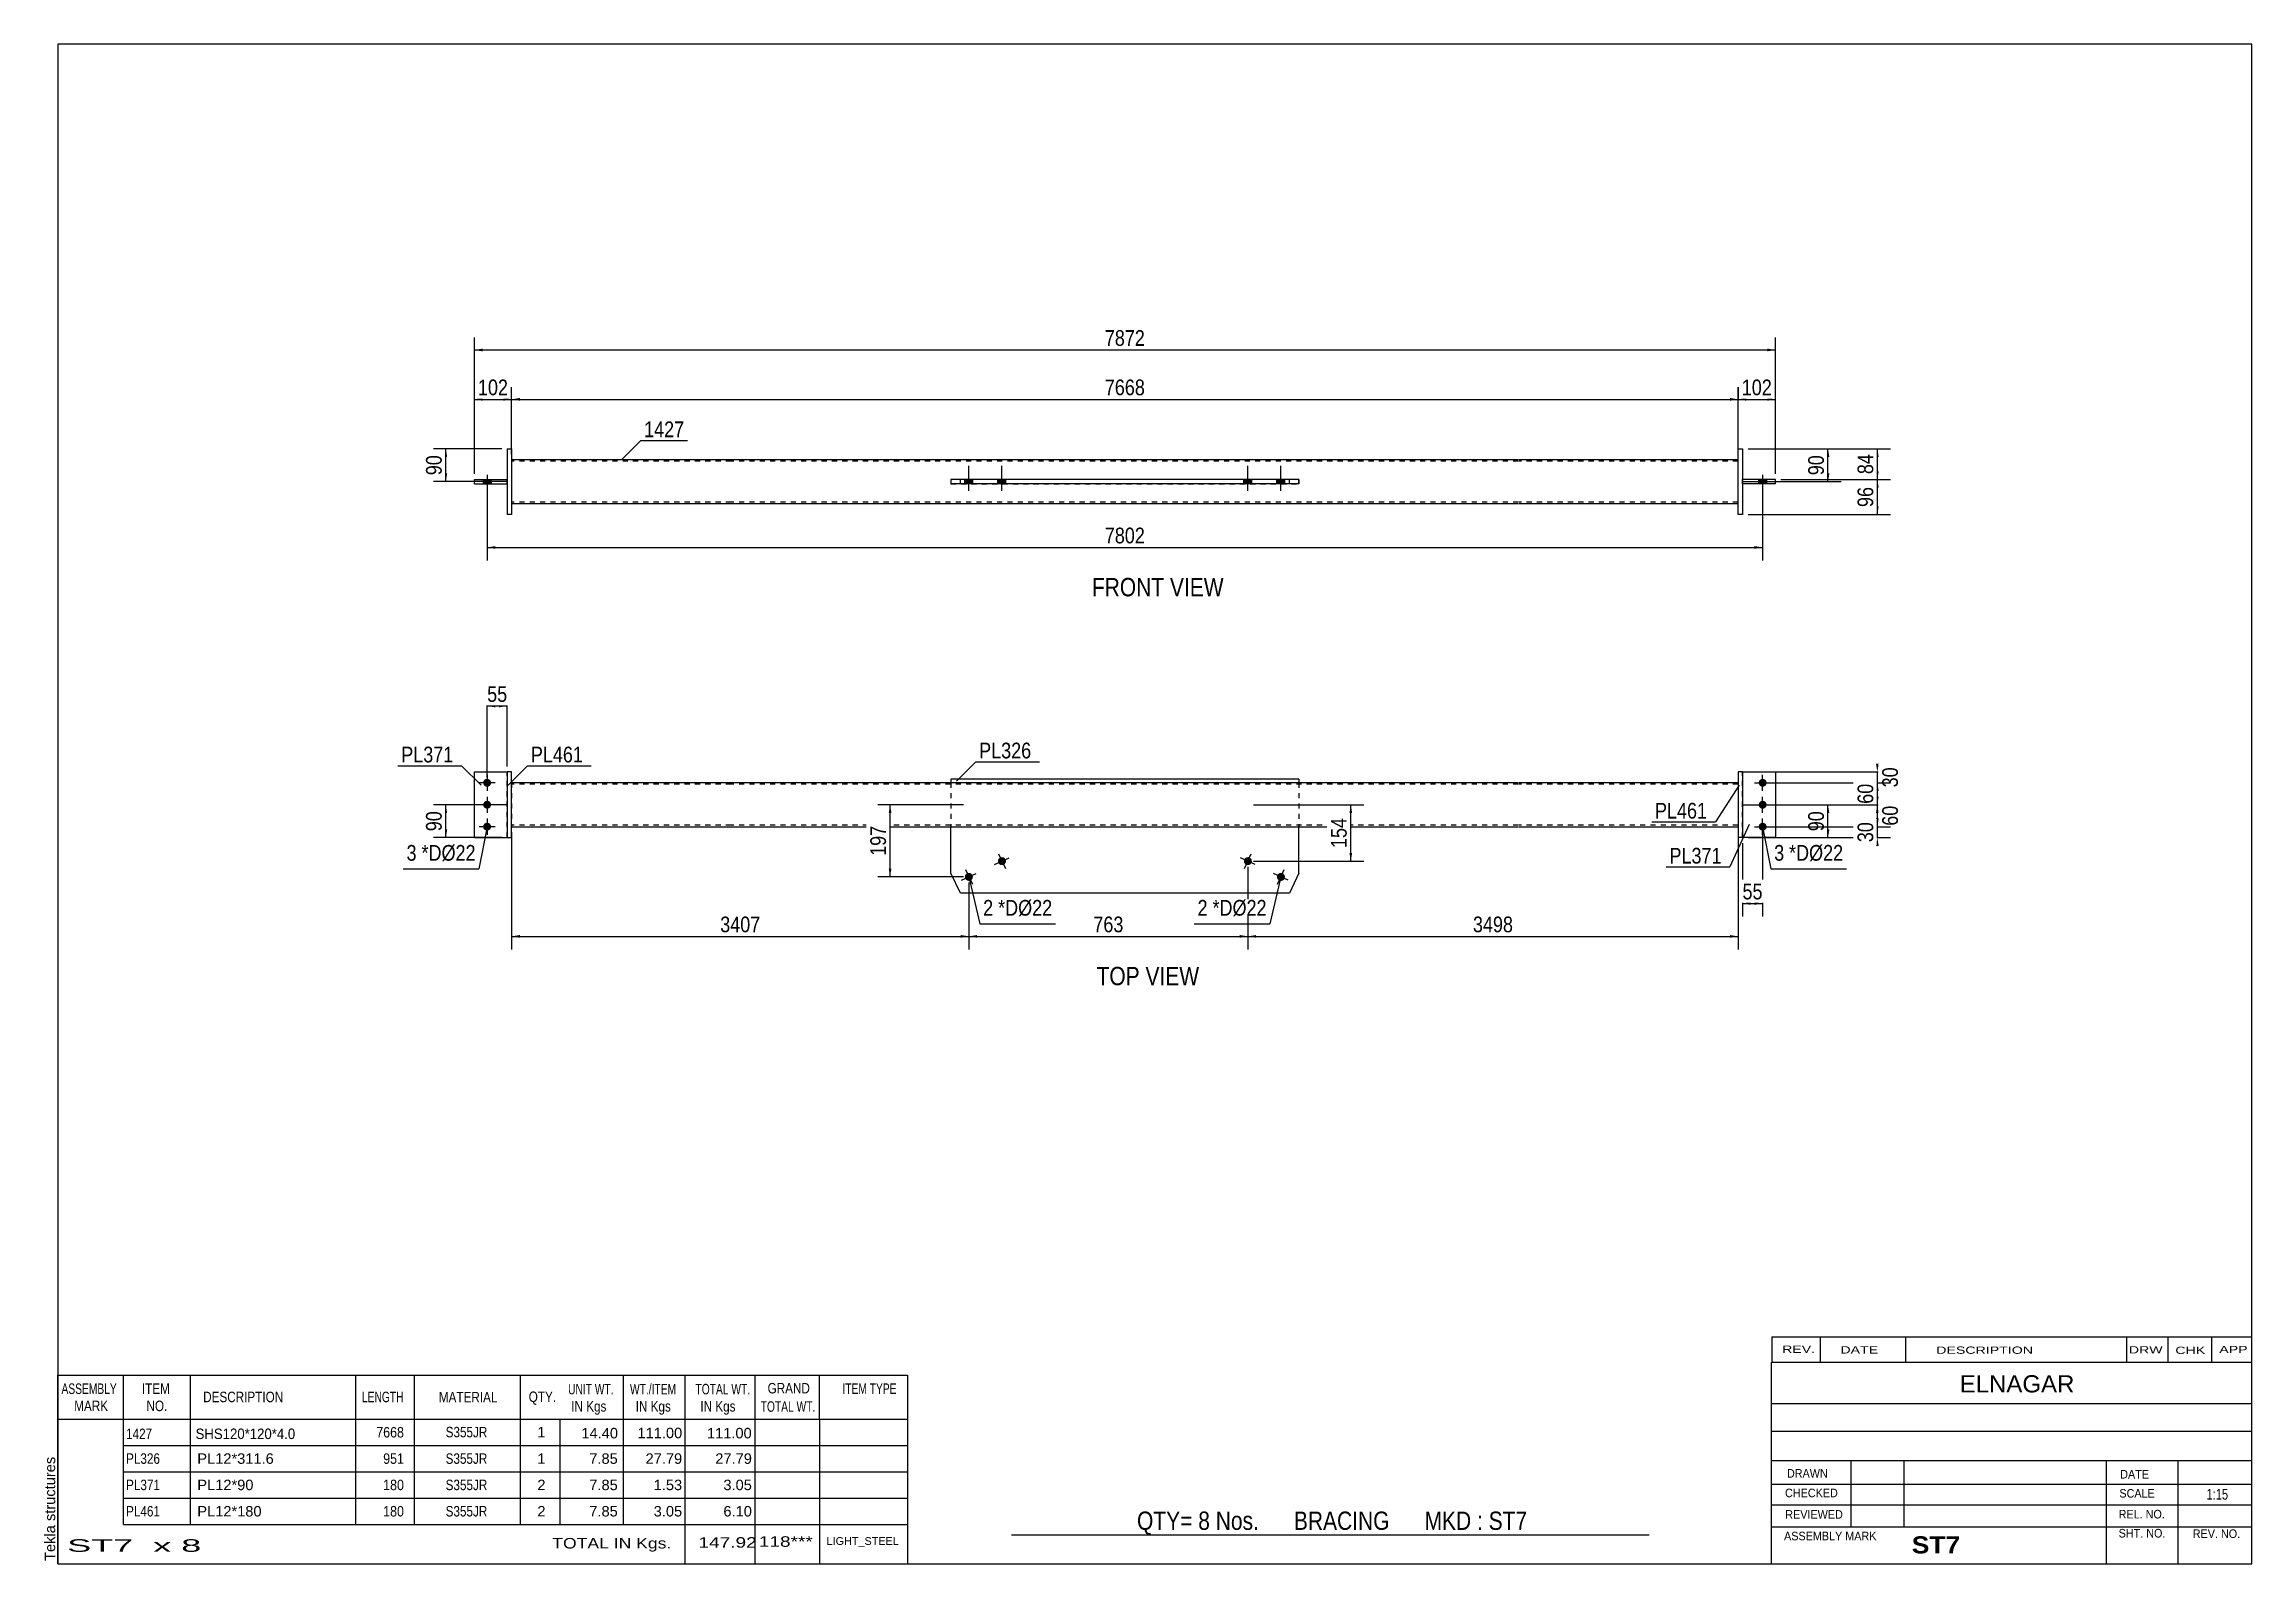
# Model space of a CAD drawing. Header units: millimetres. Extents: x 2 to 405, y 5 to 282.
import ezdxf

# ---------------------------------------------------------------- set-up
doc = ezdxf.new("R2010")
doc.units = ezdxf.units.MM
doc.linetypes.add('DXK_LINE_DOT1', pattern=[1.8814, 0.9407, -0.9407])
doc.styles.add('Arial', font='ARIAL.TTF', dxfattribs={"height": 0.2})
doc.styles.add('Arial Bold', font='ARIALBD.TTF', dxfattribs={"height": 0.2})
doc.styles.add('Arial Narrow', font='ARIALN.TTF', dxfattribs={"height": 0.2})

# ---------------------------------------------------------------- blocks, each defined once
blk = doc.blocks.new('Unknown-629095414-1741')
at = {"color": 5, "linetype": 'Continuous'}
for p, q in [((405, 282), (5, 282)), ((5, 282), (5, 5)), ((405, 5), (405, 282)), ((5, 5), (405, 5))]:
    blk.add_line(p, q, dxfattribs=at)
at = {"color": 174, "linetype": 'Continuous', "style": 'Arial'}
blk.add_text('Tekla structures', height=1.9102, rotation=90, dxfattribs=at).set_placement((4.5, 5.5))
blk = doc.blocks.new('Unknown-629095414-11 - 1222')
at = {"color": 0, "linetype": 'Continuous'}
blk.add_wipeout([(217.58, 181.35), (217.58, 184.85), (193.51, 184.85), (193.51, 181.35)], dxfattribs=at)
at = {"color": 6, "linetype": 'Continuous', "style": 'Arial Narrow'}
blk.add_text('FRONT VIEW', height=3.34, dxfattribs=at).set_placement((193.51, 181.35))
blk = doc.blocks.new('Unknown-629095414-12 - 1252')
at = {"color": 0, "linetype": 'Continuous'}
blk.add_wipeout([(213.11, 110.45), (213.11, 113.95), (194.36, 113.95), (194.36, 110.45)], dxfattribs=at)
at = {"color": 6, "linetype": 'Continuous', "style": 'Arial Narrow'}
blk.add_text('TOP VIEW', height=3.34, dxfattribs=at).set_placement((194.36, 110.45))
blk = doc.blocks.new('Part-629095414-1239 - 1222')
at = {"color": 2, "linetype": 'Continuous'}
for p, q in [((318.14, 202.65), (312.14, 202.65)), ((312.14, 201.85), (312.14, 202.65)), ((318.14, 201.85), (312.14, 201.85)), ((318.14, 201.85), (318.14, 202.65))]:
    blk.add_line(p, q, dxfattribs=at)
blk = doc.blocks.new('Part-629095414-1238 - 1222')
at = {"color": 2, "linetype": 'Continuous'}
for p, q in [((231.24, 202.65), (167.82, 202.65)), ((167.82, 202.65), (167.82, 201.85)), ((231.24, 201.85), (167.82, 201.85)), ((169.54, 201.85), (169.54, 202.65)), ((229.52, 201.85), (229.52, 202.65)), ((231.24, 202.65), (231.24, 201.85))]:
    blk.add_line(p, q, dxfattribs=at)
blk = doc.blocks.new('Part-629095414-1240 - 1222')
at = {"color": 2, "linetype": 'Continuous'}
for p, q in [((311.34, 196.25), (311.34, 208.25)), ((311.34, 208.25), (312.14, 208.25)), ((312.14, 208.25), (312.14, 196.25)), ((312.14, 196.25), (311.34, 196.25))]:
    blk.add_line(p, q, dxfattribs=at)
blk = doc.blocks.new('Part-629095414-1241 - 1222')
at = {"color": 2, "linetype": 'Continuous'}
for p, q in [((80.92, 201.85), (80.92, 202.65)), ((80.92, 202.65), (86.92, 202.65)), ((80.92, 201.85), (86.92, 201.85)), ((86.92, 201.85), (86.92, 202.65))]:
    blk.add_line(p, q, dxfattribs=at)
blk = doc.blocks.new('Part-629095414-1242 - 1222')
at = {"color": 2, "linetype": 'Continuous'}
for p, q in [((86.92, 208.25), (86.92, 196.25)), ((86.92, 208.25), (87.72, 208.25)), ((87.72, 208.25), (87.72, 196.25)), ((87.72, 196.25), (86.92, 196.25))]:
    blk.add_line(p, q, dxfattribs=at)
blk = doc.blocks.new('Part-629095414-1243 - 1222')
at = {"color": 2, "linetype": 'Continuous'}
for p, q in [((127.72, 206.25), (87.72, 206.25)), ((271.24, 206.25), (127.82, 206.25)), ((311.34, 206.25), (271.34, 206.25)), ((87.72, 198.25), (127.72, 198.25)), ((127.82, 198.25), (271.24, 198.25)), ((271.34, 198.25), (311.34, 198.25))]:
    blk.add_line(p, q, dxfattribs=at)
at = {"color": 7, "linetype": 'DXK_LINE_DOT1'}
for p, q in [((87.72, 206.25), (87.72, 198.25)), ((127.72, 205.98), (87.72, 205.98)), ((271.24, 205.98), (127.82, 205.98)), ((311.34, 205.98), (271.34, 205.98)), ((311.34, 198.25), (311.34, 206.25)), ((167.82, 202.65), (167.82, 201.85)), ((231.24, 202.65), (167.82, 202.65)), ((167.82, 201.85), (231.24, 201.85)), ((231.24, 201.85), (231.24, 202.65)), ((127.72, 198.52), (87.72, 198.52)), ((271.24, 198.52), (127.82, 198.52)), ((311.34, 198.52), (271.34, 198.52))]:
    blk.add_line(p, q, dxfattribs=at)
blk = doc.blocks.new('Bolt-629095414-1244 - 1222')
at = {"linetype": 'Continuous'}
for points in [[(221.22, 201.85), (222.69, 201.85), (222.69, 202.65), (221.22, 202.65)], [(227.24, 201.85), (228.7, 201.85), (228.7, 202.65), (227.24, 202.65)]]:
    blk.add_hatch(color=3, dxfattribs=at).paths.add_polyline_path(points)
at = {"color": 3, "linetype": 'Continuous'}
for p, q in [((221.22, 201.85), (221.22, 202.65)), ((221.95, 200.58), (221.95, 205.12)), ((222.69, 201.85), (222.69, 202.65)), ((227.24, 201.85), (227.24, 202.65)), ((227.97, 200.58), (227.97, 205.12)), ((228.7, 201.85), (228.7, 202.65))]:
    blk.add_line(p, q, dxfattribs=at)
blk = doc.blocks.new('Bolt-629095414-1245 - 1222')
at = {"linetype": 'Continuous'}
for points in [[(171.82, 202.65), (170.35, 202.65), (170.35, 201.85), (171.82, 201.85)], [(177.84, 202.65), (176.37, 202.65), (176.37, 201.85), (177.84, 201.85)]]:
    blk.add_hatch(color=3, dxfattribs=at).paths.add_polyline_path(points)
at = {"color": 3, "linetype": 'Continuous'}
for p, q in [((170.35, 201.85), (170.35, 202.65)), ((171.09, 200.58), (171.09, 205.12)), ((171.82, 201.85), (171.82, 202.65)), ((176.37, 201.85), (176.37, 202.65)), ((177.11, 200.58), (177.11, 205.12)), ((177.84, 201.85), (177.84, 202.65))]:
    blk.add_line(p, q, dxfattribs=at)
blk = doc.blocks.new('Bolt-629095414-1246 - 1222')
at = {"linetype": 'Continuous'}
blk.add_hatch(color=3, dxfattribs=at).paths.add_polyline_path([(316.54, 202.65), (315.07, 202.65), (315.07, 201.85), (316.54, 201.85)])
blk.add_hatch(color=3, dxfattribs=at).paths.add_polyline_path([(316.54, 202.65), (315.07, 202.65), (315.07, 201.85), (316.54, 201.85)])
blk.add_hatch(color=3, dxfattribs=at).paths.add_polyline_path([(316.54, 202.65), (315.07, 202.65), (315.07, 201.85), (316.54, 201.85)])
at = {"color": 3, "linetype": 'Continuous'}
for p, q in [((315.07, 202.65), (315.07, 201.85)), ((315.07, 202.65), (315.07, 201.85)), ((315.07, 202.65), (315.07, 201.85)), ((315.81, 203.52), (315.81, 198.98)), ((315.81, 203.52), (315.81, 198.98)), ((315.81, 203.52), (315.81, 198.98)), ((316.54, 202.65), (316.54, 201.85)), ((316.54, 202.65), (316.54, 201.85)), ((316.54, 202.65), (316.54, 201.85))]:
    blk.add_line(p, q, dxfattribs=at)
blk = doc.blocks.new('Bolt-629095414-1247 - 1222')
at = {"linetype": 'Continuous'}
blk.add_hatch(color=3, dxfattribs=at).paths.add_polyline_path([(82.52, 201.85), (83.99, 201.85), (83.99, 202.65), (82.52, 202.65)])
blk.add_hatch(color=3, dxfattribs=at).paths.add_polyline_path([(82.52, 201.85), (83.99, 201.85), (83.99, 202.65), (82.52, 202.65)])
blk.add_hatch(color=3, dxfattribs=at).paths.add_polyline_path([(82.52, 201.85), (83.99, 201.85), (83.99, 202.65), (82.52, 202.65)])
at = {"color": 3, "linetype": 'Continuous'}
for p, q in [((82.52, 202.65), (82.52, 201.85)), ((82.52, 202.65), (82.52, 201.85)), ((82.52, 202.65), (82.52, 201.85)), ((83.25, 203.52), (83.25, 198.98)), ((83.25, 203.52), (83.25, 198.98)), ((83.25, 203.52), (83.25, 198.98)), ((83.99, 202.65), (83.99, 201.85)), ((83.99, 202.65), (83.99, 201.85)), ((83.99, 202.65), (83.99, 201.85))]:
    blk.add_line(p, q, dxfattribs=at)
blk = doc.blocks.new('Part-629095414-1256 - 1252')
at = {"color": 2, "linetype": 'Continuous'}
for p, q in [((80.92, 137.35), (80.92, 149.35)), ((80.92, 149.35), (86.92, 149.35)), ((80.92, 137.35), (86.92, 137.35))]:
    blk.add_line(p, q, dxfattribs=at)
at = {"color": 7, "linetype": 'DXK_LINE_DOT1'}
blk.add_line((86.92, 137.35), (86.92, 149.35), dxfattribs=at)
blk = doc.blocks.new('Part-629095414-1253 - 1252')
at = {"color": 2, "linetype": 'Continuous'}
for p, q in [((167.82, 148.02), (167.82, 147.35)), ((231.24, 148.02), (167.82, 148.02)), ((231.24, 148.02), (231.24, 147.35)), ((167.82, 130.85), (167.82, 139.35)), ((231.24, 130.85), (231.24, 139.35)), ((169.54, 127.24), (167.82, 130.85)), ((231.24, 130.85), (229.52, 127.24)), ((229.52, 127.24), (169.54, 127.24))]:
    blk.add_line(p, q, dxfattribs=at)
at = {"color": 7, "linetype": 'DXK_LINE_DOT1'}
for p, q in [((167.82, 147.35), (167.82, 139.35)), ((231.24, 147.35), (231.24, 139.35))]:
    blk.add_line(p, q, dxfattribs=at)
blk = doc.blocks.new('Part-629095414-1254 - 1252')
at = {"color": 2, "linetype": 'Continuous'}
for p, q in [((312.14, 149.35), (318.14, 149.35)), ((318.14, 149.35), (318.14, 137.35)), ((318.14, 137.35), (312.14, 137.35))]:
    blk.add_line(p, q, dxfattribs=at)
at = {"color": 7, "linetype": 'DXK_LINE_DOT1'}
blk.add_line((312.14, 137.35), (312.14, 149.35), dxfattribs=at)
blk = doc.blocks.new('Part-629095414-1255 - 1252')
at = {"color": 2, "linetype": 'Continuous'}
for p, q in [((311.34, 149.35), (311.34, 137.35)), ((312.14, 149.35), (311.34, 149.35)), ((312.14, 149.35), (312.14, 137.35)), ((312.14, 137.35), (311.34, 137.35))]:
    blk.add_line(p, q, dxfattribs=at)
blk = doc.blocks.new('Part-629095414-1257 - 1252')
at = {"color": 2, "linetype": 'Continuous'}
for p, q in [((86.92, 149.35), (86.92, 137.35)), ((87.72, 149.35), (86.92, 149.35)), ((87.72, 137.35), (87.72, 149.35)), ((86.92, 137.35), (87.72, 137.35))]:
    blk.add_line(p, q, dxfattribs=at)
blk = doc.blocks.new('Part-629095414-1258 - 1252')
at = {"color": 2, "linetype": 'Continuous'}
for p, q in [((127.72, 147.35), (87.72, 147.35)), ((271.24, 147.35), (127.82, 147.35)), ((311.34, 147.35), (271.34, 147.35)), ((87.72, 139.35), (127.72, 139.35)), ((127.82, 139.35), (271.24, 139.35)), ((271.34, 139.35), (311.34, 139.35))]:
    blk.add_line(p, q, dxfattribs=at)
at = {"color": 7, "linetype": 'DXK_LINE_DOT1'}
for p, q in [((87.72, 147.35), (87.72, 139.35)), ((127.72, 147.08), (87.72, 147.08)), ((271.24, 147.08), (127.82, 147.08)), ((311.34, 147.08), (271.34, 147.08)), ((311.34, 147.35), (311.34, 139.35)), ((127.72, 139.62), (87.72, 139.62)), ((271.24, 139.62), (127.82, 139.62)), ((311.34, 139.62), (271.34, 139.62))]:
    blk.add_line(p, q, dxfattribs=at)
blk = doc.blocks.new('Bolt-629095414-1259 - 1252')
at = {"linetype": 'Continuous'}
for points in [[(221.64, 132.4, -1), (222.27, 133.73, -1)], [(227.66, 129.53, -1), (228.29, 130.86, -1)]]:
    blk.add_hatch(color=3, dxfattribs=at).paths.add_polyline_path(points)
at = {"color": 3, "linetype": 'Continuous'}
for p, q in [((223.28, 132.43), (220.63, 133.69)), ((221.32, 131.74), (222.58, 134.39)), ((229.3, 129.57), (226.65, 130.83)), ((227.34, 128.87), (228.6, 131.52))]:
    blk.add_line(p, q, dxfattribs=at)
blk = doc.blocks.new('Bolt-629095414-1260 - 1252')
at = {"linetype": 'Continuous'}
for points in [[(176.79, 133.73, -1), (177.42, 132.4, -1)], [(170.77, 130.86, -1), (171.4, 129.53, -1)]]:
    blk.add_hatch(color=3, dxfattribs=at).paths.add_polyline_path(points)
at = {"color": 3, "linetype": 'Continuous'}
for p, q in [((175.78, 132.43), (178.43, 133.69)), ((176.47, 134.39), (177.74, 131.74)), ((169.76, 129.57), (172.41, 130.83)), ((170.46, 131.52), (171.72, 128.87))]:
    blk.add_line(p, q, dxfattribs=at)
blk = doc.blocks.new('Bolt-629095414-1261 - 1252')
at = {"linetype": 'Continuous'}
for points in [[(315.81, 148.08, -1), (315.81, 146.62, -1)], [(315.81, 144.08, -1), (315.81, 142.62, -1)], [(315.81, 140.08, -1), (315.81, 138.62, -1)]]:
    blk.add_hatch(color=3, dxfattribs=at).paths.add_polyline_path(points)
at = {"color": 3, "linetype": 'Continuous'}
for p, q in [((314.34, 147.35), (317.27, 147.35)), ((315.81, 145.88), (315.81, 148.82)), ((314.34, 143.35), (317.27, 143.35)), ((315.81, 141.88), (315.81, 144.82)), ((314.34, 139.35), (317.27, 139.35)), ((315.81, 137.88), (315.81, 140.82))]:
    blk.add_line(p, q, dxfattribs=at)
blk = doc.blocks.new('Bolt-629095414-1262 - 1252')
at = {"linetype": 'Continuous'}
for points in [[(83.25, 146.62, -1), (83.25, 148.08, -1)], [(83.25, 142.62, -1), (83.25, 144.08, -1)], [(83.25, 138.62, -1), (83.25, 140.08, -1)]]:
    blk.add_hatch(color=3, dxfattribs=at).paths.add_polyline_path(points)
at = {"color": 3, "linetype": 'Continuous'}
for p, q in [((84.72, 147.35), (81.79, 147.35)), ((83.25, 148.82), (83.25, 145.88)), ((84.72, 143.35), (81.79, 143.35)), ((83.25, 144.82), (83.25, 141.88)), ((84.72, 139.35), (81.79, 139.35)), ((83.25, 140.82), (83.25, 137.88))]:
    blk.add_line(p, q, dxfattribs=at)
blk = doc.blocks.new('StraightDimension-629095414-1298 - 1222')
at = {"linetype": 'Continuous'}
for points in [[(82.42, 217), (80.92, 217.25), (82.42, 217.5)], [(86.22, 217.5), (87.72, 217.25), (86.22, 217)]]:
    blk.add_hatch(color=7, dxfattribs=at).paths.add_polyline_path(points)
at = {"color": 7, "linetype": 'Continuous'}
for p, q in [((80.92, 203.65), (80.92, 219.5)), ((87.72, 207.25), (87.72, 219.5)), ((80.92, 217.25), (87.72, 217.25))]:
    blk.add_line(p, q, dxfattribs=at)
at = {"color": 0}
blk.add_wipeout([(87.66, 217.4), (87.66, 221.6), (80.98, 221.6), (80.98, 217.4)], dxfattribs=at)
at = {"color": 3, "style": 'Arial Narrow'}
blk.add_text('102', height=2.863, dxfattribs=at).set_placement((81.58, 218))
blk = doc.blocks.new('StraightDimension-629095414-1296 - 1222')
at = {"linetype": 'Continuous'}
for points in [[(312.84, 217), (311.34, 217.25), (312.84, 217.5)], [(316.64, 217.5), (318.14, 217.25), (316.64, 217)]]:
    blk.add_hatch(color=7, dxfattribs=at).paths.add_polyline_path(points)
at = {"color": 7, "linetype": 'Continuous'}
for p, q in [((311.34, 207.25), (311.34, 219.5)), ((318.14, 203.65), (318.14, 219.5)), ((311.34, 217.25), (318.14, 217.25))]:
    blk.add_line(p, q, dxfattribs=at)
at = {"color": 0}
blk.add_wipeout([(318.08, 217.4), (318.08, 221.6), (311.4, 221.6), (311.4, 217.4)], dxfattribs=at)
at = {"color": 3, "style": 'Arial Narrow'}
blk.add_text('102', height=2.863, dxfattribs=at).set_placement((312, 218))
blk = doc.blocks.new('StraightDimension-629095414-1271 - 1222')
at = {"linetype": 'Continuous'}
for points in [[(75.47, 206.75), (75.72, 208.25), (75.97, 206.75)], [(75.97, 203.75), (75.72, 202.25), (75.47, 203.75)]]:
    blk.add_hatch(color=7, dxfattribs=at).paths.add_polyline_path(points)
at = {"color": 7, "linetype": 'Continuous'}
for p, q in [((85.92, 208.25), (73.47, 208.25)), ((75.72, 202.25), (75.72, 208.25)), ((86.72, 202.25), (73.47, 202.25))]:
    blk.add_line(p, q, dxfattribs=at)
at = {"color": 0}
blk.add_wipeout([(75.57, 207.68), (71.37, 207.68), (71.37, 202.82), (75.57, 202.82)], dxfattribs=at)
at = {"color": 3, "style": 'Arial Narrow'}
blk.add_text('90', height=2.863, rotation=90.0002, dxfattribs=at).set_placement((74.97, 203.42))
blk = doc.blocks.new('StraightDimension-629095414-1277 - 1222')
at = {"linetype": 'Continuous'}
for points in [[(327.47, 206.75), (327.72, 208.25), (327.97, 206.75)], [(327.97, 203.75), (327.72, 202.25), (327.47, 203.75)]]:
    blk.add_hatch(color=7, dxfattribs=at).paths.add_polyline_path(points)
at = {"color": 7, "linetype": 'Continuous'}
for p, q in [((313.14, 208.25), (330.12, 208.25)), ((327.72, 202.25), (327.72, 208.25)), ((312.34, 202.25), (330.12, 202.25))]:
    blk.add_line(p, q, dxfattribs=at)
at = {"color": 0}
blk.add_wipeout([(327.57, 207.68), (323.37, 207.68), (323.37, 202.82), (327.57, 202.82)], dxfattribs=at)
at = {"color": 3, "style": 'Arial Narrow'}
blk.add_text('90', height=2.863, rotation=90.0002, dxfattribs=at).set_placement((326.97, 203.42))
blk = doc.blocks.new('StraightDimension-629095414-1282 - 1222')
at = {"linetype": 'Continuous'}
for points in [[(336.47, 206.75), (336.72, 208.25), (336.97, 206.75)], [(336.97, 204.15), (336.72, 202.65), (336.47, 204.15)]]:
    blk.add_hatch(color=7, dxfattribs=at).paths.add_polyline_path(points)
at = {"color": 7, "linetype": 'Continuous'}
for p, q in [((313.14, 208.25), (339.12, 208.25)), ((336.72, 202.65), (336.72, 208.25)), ((319.14, 202.65), (339.12, 202.65))]:
    blk.add_line(p, q, dxfattribs=at)
at = {"color": 0}
blk.add_wipeout([(336.57, 207.88), (332.37, 207.88), (332.37, 203.02), (336.57, 203.02)], dxfattribs=at)
at = {"color": 3, "style": 'Arial Narrow'}
blk.add_text('84', height=2.863, rotation=90.0002, dxfattribs=at).set_placement((335.97, 203.62))
blk = doc.blocks.new('StraightDimension-629095414-1283 - 1222')
at = {"linetype": 'Continuous'}
for points in [[(336.47, 201.15), (336.72, 202.65), (336.97, 201.15)], [(336.97, 197.75), (336.72, 196.25), (336.47, 197.75)]]:
    blk.add_hatch(color=7, dxfattribs=at).paths.add_polyline_path(points)
at = {"color": 7, "linetype": 'Continuous'}
for p, q in [((319.14, 202.65), (339.12, 202.65)), ((336.72, 196.25), (336.72, 202.65)), ((313.14, 196.25), (339.12, 196.25))]:
    blk.add_line(p, q, dxfattribs=at)
at = {"color": 0}
blk.add_wipeout([(336.57, 201.88), (332.37, 201.88), (332.37, 197.02), (336.57, 197.02)], dxfattribs=at)
at = {"color": 3, "style": 'Arial Narrow'}
blk.add_text('96', height=2.863, rotation=90.0002, dxfattribs=at).set_placement((335.97, 197.62))
blk = doc.blocks.new('StraightDimension-629095414-1290 - 1222')
at = {"linetype": 'Continuous'}
for points in [[(84.75, 190), (83.25, 190.25), (84.75, 190.5)], [(314.31, 190.5), (315.81, 190.25), (314.31, 190)]]:
    blk.add_hatch(color=7, dxfattribs=at).paths.add_polyline_path(points)
at = {"color": 7, "linetype": 'Continuous'}
for p, q in [((83.25, 200.85), (83.25, 187.85)), ((315.81, 200.85), (315.81, 187.85)), ((83.25, 190.25), (315.81, 190.25))]:
    blk.add_line(p, q, dxfattribs=at)
at = {"color": 0}
blk.add_wipeout([(203.79, 190.4), (203.79, 194.6), (195.27, 194.6), (195.27, 190.4)], dxfattribs=at)
at = {"color": 3, "style": 'Arial Narrow'}
blk.add_text('7802', height=2.863, dxfattribs=at).set_placement((195.87, 191))
blk = doc.blocks.new('StraightDimension-629095414-1297 - 1222')
at = {"linetype": 'Continuous'}
for points in [[(89.22, 217), (87.72, 217.25), (89.22, 217.5)], [(309.84, 217.5), (311.34, 217.25), (309.84, 217)]]:
    blk.add_hatch(color=7, dxfattribs=at).paths.add_polyline_path(points)
at = {"color": 7, "linetype": 'Continuous'}
for p, q in [((87.72, 207.25), (87.72, 219.5)), ((311.34, 207.25), (311.34, 219.5)), ((87.72, 217.25), (311.34, 217.25))]:
    blk.add_line(p, q, dxfattribs=at)
at = {"color": 0}
blk.add_wipeout([(203.79, 217.4), (203.79, 221.6), (195.27, 221.6), (195.27, 217.4)], dxfattribs=at)
at = {"color": 3, "style": 'Arial Narrow'}
blk.add_text('7668', height=2.863, dxfattribs=at).set_placement((195.87, 218))
blk = doc.blocks.new('StraightDimension-629095414-1304 - 1222')
at = {"linetype": 'Continuous'}
for points in [[(82.42, 226), (80.92, 226.25), (82.42, 226.5)], [(316.64, 226.5), (318.14, 226.25), (316.64, 226)]]:
    blk.add_hatch(color=7, dxfattribs=at).paths.add_polyline_path(points)
at = {"color": 7, "linetype": 'Continuous'}
for p, q in [((80.92, 203.65), (80.92, 228.5)), ((80.92, 226.25), (318.14, 226.25)), ((318.14, 203.65), (318.14, 228.5))]:
    blk.add_line(p, q, dxfattribs=at)
at = {"color": 0}
blk.add_wipeout([(203.79, 226.4), (203.79, 230.6), (195.27, 230.6), (195.27, 226.4)], dxfattribs=at)
at = {"color": 3, "style": 'Arial Narrow'}
blk.add_text('7872', height=2.863, dxfattribs=at).set_placement((195.87, 227))
blk = doc.blocks.new('StraightDimension-629095414-1318 - 1252')
at = {"linetype": 'Continuous'}
for points in [[(336.97, 150.85), (336.72, 149.35), (336.47, 150.85)], [(336.47, 145.85), (336.72, 147.35), (336.97, 145.85)]]:
    blk.add_hatch(color=7, dxfattribs=at).paths.add_polyline_path(points)
at = {"color": 7, "linetype": 'Continuous'}
for p, q in [((313.14, 149.35), (338.97, 149.35)), ((336.72, 147.35), (336.72, 149.35)), ((316.81, 147.35), (338.97, 147.35))]:
    blk.add_line(p, q, dxfattribs=at)
at = {"color": 0}
blk.add_wipeout([(341.07, 150.78), (336.87, 150.78), (336.87, 145.92), (341.07, 145.92)], dxfattribs=at)
at = {"color": 3, "style": 'Arial Narrow'}
blk.add_text('30', height=2.863, rotation=90.0002, dxfattribs=at).set_placement((340.47, 146.52))
blk = doc.blocks.new('StraightDimension-629095414-1308 - 1252')
at = {"linetype": 'Continuous'}
for points in [[(75.47, 141.85), (75.72, 143.35), (75.97, 141.85)], [(75.97, 138.85), (75.72, 137.35), (75.47, 138.85)]]:
    blk.add_hatch(color=7, dxfattribs=at).paths.add_polyline_path(points)
at = {"color": 7, "linetype": 'Continuous'}
for p, q in [((86.72, 143.35), (73.47, 143.35)), ((75.72, 137.35), (75.72, 143.35)), ((85.92, 137.35), (73.47, 137.35))]:
    blk.add_line(p, q, dxfattribs=at)
at = {"color": 0}
blk.add_wipeout([(75.57, 142.78), (71.37, 142.78), (71.37, 137.92), (75.57, 137.92)], dxfattribs=at)
at = {"color": 3, "style": 'Arial Narrow'}
blk.add_text('90', height=2.863, rotation=90.0002, dxfattribs=at).set_placement((74.97, 138.52))
blk = doc.blocks.new('StraightDimension-629095414-1313 - 1252')
at = {"linetype": 'Continuous'}
for points in [[(327.47, 141.85), (327.72, 143.35), (327.97, 141.85)], [(327.97, 138.85), (327.72, 137.35), (327.47, 138.85)]]:
    blk.add_hatch(color=7, dxfattribs=at).paths.add_polyline_path(points)
at = {"color": 7, "linetype": 'Continuous'}
for p, q in [((312.34, 143.35), (330.12, 143.35)), ((327.72, 137.35), (327.72, 143.35)), ((313.14, 137.35), (330.12, 137.35))]:
    blk.add_line(p, q, dxfattribs=at)
at = {"color": 0}
blk.add_wipeout([(327.57, 142.78), (323.37, 142.78), (323.37, 137.92), (327.57, 137.92)], dxfattribs=at)
at = {"color": 3, "style": 'Arial Narrow'}
blk.add_text('90', height=2.863, rotation=90.0002, dxfattribs=at).set_placement((326.97, 138.52))
blk = doc.blocks.new('StraightDimension-629095414-1319 - 1252')
at = {"linetype": 'Continuous'}
for points in [[(336.47, 145.85), (336.72, 147.35), (336.97, 145.85)], [(336.97, 144.85), (336.72, 143.35), (336.47, 144.85)]]:
    blk.add_hatch(color=7, dxfattribs=at).paths.add_polyline_path(points)
at = {"color": 7, "linetype": 'Continuous'}
for p, q in [((316.81, 147.35), (339.12, 147.35)), ((336.72, 143.35), (336.72, 147.35)), ((316.81, 143.35), (339.12, 143.35))]:
    blk.add_line(p, q, dxfattribs=at)
at = {"color": 0}
blk.add_wipeout([(336.57, 147.78), (332.37, 147.78), (332.37, 142.92), (336.57, 142.92)], dxfattribs=at)
at = {"color": 3, "style": 'Arial Narrow'}
blk.add_text('60', height=2.863, rotation=90.0002, dxfattribs=at).set_placement((335.97, 143.52))
blk = doc.blocks.new('StraightDimension-629095414-1320 - 1252')
at = {"linetype": 'Continuous'}
for points in [[(336.47, 141.85), (336.72, 143.35), (336.97, 141.85)], [(336.97, 140.85), (336.72, 139.35), (336.47, 140.85)]]:
    blk.add_hatch(color=7, dxfattribs=at).paths.add_polyline_path(points)
at = {"color": 7, "linetype": 'Continuous'}
for p, q in [((316.81, 143.35), (338.97, 143.35)), ((336.72, 139.35), (336.72, 143.35)), ((316.81, 139.35), (338.97, 139.35))]:
    blk.add_line(p, q, dxfattribs=at)
at = {"color": 0}
blk.add_wipeout([(341.07, 143.78), (336.87, 143.78), (336.87, 138.92), (341.07, 138.92)], dxfattribs=at)
at = {"color": 3, "style": 'Arial Narrow'}
blk.add_text('60', height=2.863, rotation=90.0002, dxfattribs=at).set_placement((340.47, 139.52))
blk = doc.blocks.new('StraightDimension-629095414-1321 - 1252')
at = {"linetype": 'Continuous'}
for points in [[(336.97, 140.85), (336.72, 139.35), (336.47, 140.85)], [(336.47, 135.85), (336.72, 137.35), (336.97, 135.85)]]:
    blk.add_hatch(color=7, dxfattribs=at).paths.add_polyline_path(points)
at = {"color": 7, "linetype": 'Continuous'}
for p, q in [((313.14, 137.35), (339.12, 137.35)), ((316.81, 139.35), (339.12, 139.35)), ((336.72, 137.35), (336.72, 139.35))]:
    blk.add_line(p, q, dxfattribs=at)
at = {"color": 0}
blk.add_wipeout([(336.57, 140.78), (332.37, 140.78), (332.37, 135.92), (336.57, 135.92)], dxfattribs=at)
at = {"color": 3, "style": 'Arial Narrow'}
blk.add_text('30', height=2.863, rotation=90.0002, dxfattribs=at).set_placement((335.97, 136.52))
blk = doc.blocks.new('StraightDimension-629095414-1334 - 1252')
at = {"linetype": 'Continuous'}
for points in [[(240.47, 141.85), (240.72, 143.35), (240.97, 141.85)], [(240.97, 134.56), (240.72, 133.06), (240.47, 134.56)]]:
    blk.add_hatch(color=7, dxfattribs=at).paths.add_polyline_path(points)
at = {"color": 7, "linetype": 'Continuous'}
for p, q in [((222.95, 143.35), (243.12, 143.35)), ((240.72, 133.06), (240.72, 143.35)), ((222.95, 133.06), (243.12, 133.06))]:
    blk.add_line(p, q, dxfattribs=at)
at = {"color": 0}
blk.add_wipeout([(240.57, 141.55), (236.37, 141.55), (236.37, 134.86), (240.57, 134.86)], dxfattribs=at)
at = {"color": 3, "style": 'Arial Narrow'}
blk.add_text('154', height=2.863, rotation=90.0002, dxfattribs=at).set_placement((239.97, 135.46))
blk = doc.blocks.new('StraightDimension-629095414-1339 - 1252')
at = {"linetype": 'Continuous'}
for points in [[(156.47, 141.85), (156.72, 143.35), (156.97, 141.85)], [(156.97, 131.7), (156.72, 130.2), (156.47, 131.7)]]:
    blk.add_hatch(color=7, dxfattribs=at).paths.add_polyline_path(points)
at = {"color": 7, "linetype": 'Continuous'}
for p, q in [((170.09, 143.35), (154.47, 143.35)), ((156.72, 130.2), (156.72, 143.35)), ((170.09, 130.2), (154.47, 130.2))]:
    blk.add_line(p, q, dxfattribs=at)
at = {"color": 0}
blk.add_wipeout([(156.57, 140.12), (152.37, 140.12), (152.37, 133.43), (156.57, 133.43)], dxfattribs=at)
at = {"color": 3, "style": 'Arial Narrow'}
blk.add_text('197', height=2.863, rotation=90.0002, dxfattribs=at).set_placement((155.97, 134.03))
blk = doc.blocks.new('StraightDimension-629095414-1344 - 1252')
at = {"linetype": 'Continuous'}
for points in [[(313.64, 125.1), (312.14, 125.35), (313.64, 125.6)], [(314.31, 125.6), (315.81, 125.35), (314.31, 125.1)]]:
    blk.add_hatch(color=7, dxfattribs=at).paths.add_polyline_path(points)
at = {"color": 7, "linetype": 'Continuous'}
for p, q in [((315.81, 138.35), (315.81, 122.95)), ((312.14, 136.35), (312.14, 122.95)), ((312.14, 125.35), (315.81, 125.35))]:
    blk.add_line(p, q, dxfattribs=at)
at = {"color": 0}
blk.add_wipeout([(316.4, 125.5), (316.4, 129.7), (311.54, 129.7), (311.54, 125.5)], dxfattribs=at)
at = {"color": 3, "style": 'Arial Narrow'}
blk.add_text('55', height=2.863, dxfattribs=at).set_placement((312.14, 126.1))
blk = doc.blocks.new('StraightDimension-629095414-1350 - 1252')
at = {"linetype": 'Continuous'}
for points in [[(84.75, 161.1), (83.25, 161.35), (84.75, 161.6)], [(85.42, 161.6), (86.92, 161.35), (85.42, 161.1)]]:
    blk.add_hatch(color=7, dxfattribs=at).paths.add_polyline_path(points)
at = {"color": 7, "linetype": 'Continuous'}
for p, q in [((83.25, 148.35), (83.25, 163.6)), ((83.25, 161.35), (86.92, 161.35)), ((86.92, 150.35), (86.92, 163.6))]:
    blk.add_line(p, q, dxfattribs=at)
at = {"color": 0}
blk.add_wipeout([(87.51, 161.5), (87.51, 165.7), (82.66, 165.7), (82.66, 161.5)], dxfattribs=at)
at = {"color": 3, "style": 'Arial Narrow'}
blk.add_text('55', height=2.863, dxfattribs=at).set_placement((83.26, 162.1))
blk = doc.blocks.new('StraightDimension-629095414-1355 - 1252')
at = {"linetype": 'Continuous'}
for points in [[(223.45, 119.1), (221.95, 119.35), (223.45, 119.6)], [(309.84, 119.6), (311.34, 119.35), (309.84, 119.1)]]:
    blk.add_hatch(color=7, dxfattribs=at).paths.add_polyline_path(points)
at = {"color": 7, "linetype": 'Continuous'}
for p, q in [((311.34, 138.35), (311.34, 116.95)), ((221.95, 132.06), (221.95, 116.95)), ((221.95, 119.35), (311.34, 119.35))]:
    blk.add_line(p, q, dxfattribs=at)
at = {"color": 0}
blk.add_wipeout([(270.9, 119.5), (270.9, 123.7), (262.39, 123.7), (262.39, 119.5)], dxfattribs=at)
at = {"color": 3, "style": 'Arial Narrow'}
blk.add_text('3498', height=2.863, dxfattribs=at).set_placement((262.99, 120.1))
blk = doc.blocks.new('StraightDimension-629095414-1356 - 1252')
at = {"linetype": 'Continuous'}
for points in [[(172.59, 119.1), (171.09, 119.35), (172.59, 119.6)], [(220.45, 119.6), (221.95, 119.35), (220.45, 119.1)]]:
    blk.add_hatch(color=7, dxfattribs=at).paths.add_polyline_path(points)
at = {"color": 7, "linetype": 'Continuous'}
for p, q in [((171.09, 129.2), (171.09, 116.95)), ((221.95, 132.06), (221.95, 116.95)), ((171.09, 119.35), (221.95, 119.35))]:
    blk.add_line(p, q, dxfattribs=at)
at = {"color": 0}
blk.add_wipeout([(199.86, 119.5), (199.86, 123.7), (193.18, 123.7), (193.18, 119.5)], dxfattribs=at)
at = {"color": 3, "style": 'Arial Narrow'}
blk.add_text('763', height=2.863, dxfattribs=at).set_placement((193.78, 120.1))
blk = doc.blocks.new('StraightDimension-629095414-1357 - 1252')
at = {"linetype": 'Continuous'}
for points in [[(89.22, 119.1), (87.72, 119.35), (89.22, 119.6)], [(169.59, 119.6), (171.09, 119.35), (169.59, 119.1)]]:
    blk.add_hatch(color=7, dxfattribs=at).paths.add_polyline_path(points)
at = {"color": 7, "linetype": 'Continuous'}
for p, q in [((87.72, 138.35), (87.72, 116.95)), ((171.09, 129.2), (171.09, 116.95)), ((87.72, 119.35), (171.09, 119.35))]:
    blk.add_line(p, q, dxfattribs=at)
at = {"color": 0}
blk.add_wipeout([(133.66, 119.5), (133.66, 123.7), (125.15, 123.7), (125.15, 119.5)], dxfattribs=at)
at = {"color": 3, "style": 'Arial Narrow'}
blk.add_text('3407', height=2.863, dxfattribs=at).set_placement((125.75, 120.1))
blk = doc.blocks.new('CBS_BOM-629095414-1774')
at = {"color": 7, "linetype": 'Continuous'}
for p, q in [((4.97, 31.37), (4.97, 39.37)), ((4.97, 39.37), (159.89, 39.37)), ((16.97, 31.37), (16.97, 39.37)), ((29.16, 31.37), (29.16, 39.37)), ((59.32, 31.37), (59.32, 39.37)), ((70, 31.37), (70, 39.37)), ((89.32, 31.37), (89.32, 39.37)), ((108.12, 31.37), (108.12, 39.37)), ((119.33, 31.37), (119.33, 39.37)), ((132.12, 31.37), (132.12, 39.37)), ((143.87, 31.37), (143.87, 39.37)), ((159.89, 39.36), (159.89, 31.38)), ((4.97, 31.37), (159.89, 31.37)), ((4.97, 26.57), (4.97, 31.37)), ((16.97, 26.57), (16.97, 31.37)), ((29.16, 26.57), (29.16, 31.37)), ((59.32, 26.57), (59.32, 31.37)), ((70, 26.57), (70, 31.37)), ((89.32, 26.57), (89.32, 31.37)), ((96.58, 26.57), (96.58, 31.37)), ((108.12, 26.57), (108.12, 31.37)), ((119.33, 26.57), (119.33, 31.37)), ((132.12, 26.57), (132.12, 31.37)), ((143.89, 26.57), (143.89, 31.37)), ((159.89, 31.37), (159.89, 26.57)), ((4.97, 21.77), (4.97, 26.57)), ((16.97, 26.57), (159.89, 26.57)), ((16.97, 21.77), (16.97, 26.57)), ((29.16, 21.77), (29.16, 26.57)), ((59.32, 21.77), (59.32, 26.57)), ((70, 21.77), (70, 26.57)), ((89.32, 21.77), (89.32, 26.57)), ((96.58, 21.77), (96.58, 26.57)), ((108.12, 21.77), (108.12, 26.57)), ((119.33, 21.77), (119.33, 26.57)), ((132.12, 21.77), (132.12, 26.57)), ((143.89, 21.77), (143.89, 26.57)), ((159.89, 26.56), (159.89, 21.77)), ((4.97, 16.97), (4.97, 21.77)), ((16.97, 21.77), (159.89, 21.77)), ((16.97, 16.97), (16.97, 21.77)), ((29.16, 16.97), (29.16, 21.77)), ((59.32, 16.97), (59.32, 21.77)), ((70, 16.97), (70, 21.77)), ((89.32, 16.97), (89.32, 21.77)), ((96.58, 16.97), (96.58, 21.77)), ((108.12, 16.97), (108.12, 21.77)), ((119.33, 16.97), (119.33, 21.77)), ((132.12, 16.97), (132.12, 21.77)), ((143.89, 16.97), (143.89, 21.77)), ((159.89, 21.76), (159.89, 16.97)), ((4.97, 12.17), (4.97, 16.97)), ((16.97, 16.97), (159.89, 16.97)), ((16.97, 12.17), (16.97, 16.97)), ((29.16, 12.17), (29.16, 16.97)), ((59.32, 12.17), (59.32, 16.97)), ((70, 12.17), (70, 16.97)), ((89.32, 12.17), (89.32, 16.97)), ((96.58, 12.17), (96.58, 16.97)), ((108.12, 12.17), (108.12, 16.97)), ((119.33, 12.17), (119.33, 16.97)), ((132.12, 12.17), (132.12, 16.97)), ((143.89, 12.17), (143.89, 16.97)), ((159.89, 16.96), (159.89, 12.17)), ((4.97, 4.97), (4.97, 12.15)), ((16.97, 12.17), (159.89, 12.17)), ((119.33, 4.97), (119.33, 12.15)), ((132.12, 4.97), (132.12, 12.15)), ((143.93, 4.97), (143.93, 12.15)), ((159.89, 12.17), (159.89, 4.97)), ((4.97, 4.97), (159.89, 4.97))]:
    blk.add_line(p, q, dxfattribs=at)
at = {"color": 3, "linetype": 'Continuous', "style": 'Arial'}
for s, height, width, p in [('ASSEMBLY', 1.91, 0.7, (5.65, 35.94)), ('ITEM', 1.91, 0.8, (20.3, 35.94)), ('DESCRIPTION', 1.9102, 0.8, (31.48, 34.44)), ('LENGTH', 1.91, 0.7, (60.43, 34.44)), ('MATERIAL', 1.91, 0.8, (74.45, 34.39)), ('QTY.', 1.91, 0.8, (90.84, 34.47)), ('UNIT WT.', 1.91, 0.7, (98.01, 35.87)), ('WT./ITEM', 1.91, 0.7, (109.3, 35.87)), ('TOTAL WT.', 1.91, 0.7, (121.24, 35.87)), ('GRAND', 1.91, 0.8, (134.39, 36.03)), ('ITEM TYPE', 1.91, 0.7, (148.03, 35.95)), ('MARK', 1.91, 0.8, (7.97, 32.81)), ('NO.', 1.91, 0.8, (21.15, 32.81)), ('IN Kgs', 1.91, 0.8, (98.59, 32.73)), ('IN Kgs', 1.91, 0.8, (110.34, 32.73)), ('IN Kgs', 1.91, 0.8, (122.13, 32.73)), ('TOTAL WT.', 1.91, 0.7, (133.13, 32.69))]:
    blk.add_text(s, height=height, dxfattribs=dict(at, width=width)).set_placement(p)
at = {"color": 7, "linetype": 'Continuous', "style": 'Arial'}
for s, height, width, p in [('1427', 1.91, 0.8, (17.43, 27.72)), ('SHS120*120*4.0', 1.9102, 0.9, (30.1, 27.72)), ('7668', 1.91, 0.85, (63.04, 28)), ('S355JR', 1.91, 0.8, (75.69, 28.03)), ('PL326', 1.91, 0.8, (17.43, 23.2)), ('951', 1.91, 0.85, (64.3, 23.2)), ('S355JR', 1.91, 0.8, (75.69, 23.2)), ('PL371', 1.91, 0.8, (17.43, 18.4)), ('180', 1.91, 0.85, (64.3, 18.4)), ('S355JR', 1.91, 0.8, (75.69, 18.4)), ('PL461', 1.91, 0.8, (17.43, 13.6)), ('180', 1.91, 0.85, (64.3, 13.6)), ('S355JR', 1.91, 0.8, (75.69, 13.6))]:
    blk.add_text(s, height=height, dxfattribs=dict(at, width=width)).set_placement(p)
for s, p in [('1', (92.41, 28.03)), ('14.40', (100.44, 27.84)), ('111.00', (110.66, 27.87)), ('111.00', (123.33, 27.84)), ('PL12*311.6', (30.41, 23.2)), ('1', (92.41, 23.2)), ('7.85', (101.88, 23.2)), ('27.79', (112.14, 23.2)), ('27.79', (124.85, 23.2)), ('PL12*90', (30.41, 18.4)), ('2', (92.41, 18.4)), ('7.85', (101.88, 18.4)), ('1.53', (113.62, 18.4)), ('3.05', (126.33, 18.4)), ('PL12*180', (30.41, 13.6)), ('2', (92.41, 13.6)), ('7.85', (101.88, 13.6)), ('3.05', (113.62, 13.6)), ('6.10', (126.33, 13.6))]:
    blk.add_text(s, height=1.91, dxfattribs=at).set_placement(p)
at = {"color": 6, "linetype": 'Continuous', "style": 'Arial'}
for s, height, width, p in [('ST7  x 8', 2.292, 2.05, (6.69, 7.16)), ('TOTAL IN Kgs.', 1.9102, 1.2, (95.13, 7.77)), ('147.92', 1.91, 1.3, (121.79, 7.92)), ('118***', 1.91, 1.3, (132.79, 8.08))]:
    blk.add_text(s, height=height, dxfattribs=dict(at, width=width)).set_placement(p)
blk.add_text('LIGHT_STEEL', height=1.4135, dxfattribs=at).set_placement((145.14, 8.42))
blk = doc.blocks.new('CBS_CALLOFF-629095414-1775')
at = {"color": 7, "linetype": 'Continuous'}
blk.add_line((178.88, 10.27), (295.11, 10.25), dxfattribs=at)
at = {"color": 3, "linetype": 'Continuous', "style": 'Arial Narrow'}
blk.add_text('QTY= 8 Nos.      BRACING      MKD : ST7', height=3.3405, dxfattribs=at).set_placement((201.74, 11.16))
blk = doc.blocks.new('CBS_NAME_BLOG-629095414-1776')
at = {"color": 7, "linetype": 'Continuous'}
for p, q in [((317.41, 41.75), (404.93, 41.75)), ((317.41, 5.04), (317.41, 41.75)), ((317.41, 34.21), (404.93, 34.21)), ((317.48, 29.16), (405, 29.16)), ((317.41, 23.79), (404.93, 23.79)), ((331.93, 11.68), (331.93, 23.78)), ((341.62, 11.71), (341.62, 23.78)), ((378.53, 5.04), (378.53, 23.77)), ((391.58, 5.04), (391.58, 23.78)), ((317.42, 19.49), (405, 19.51)), ((317.41, 15.74), (404.93, 15.74)), ((317.41, 11.7), (404.93, 11.7)), ((317.41, 5), (405, 5))]:
    blk.add_line(p, q, dxfattribs=at)
at = {"color": 3, "linetype": 'Continuous', "style": 'Arial'}
blk.add_text('ELNAGAR', height=3.133, dxfattribs=at).set_placement((351.73, 36.22))
at = {"color": 3, "linetype": 'Continuous'}
for s, height, style, width, p in [('DRAWN', 1.566, 'Arial', 0.9, (320.24, 20.68)), ('DATE', 1.566, 'Arial', 0.9, (381, 20.52)), ('CHECKED', 1.566, 'Arial', 0.9, (319.89, 17.11)), ('SCALE', 1.566, 'Arial', 0.9, (380.85, 17.04)), ('1:15', 1.957, 'Arial Narrow', 0.9, (396.74, 16.68)), ('REVIEWED', 1.566, 'Arial', 0.9, (319.93, 13.19)), ('REL. NO.', 1.566, 'Arial', 0.9, (380.71, 13.24)), ('ASSEMBLY MARK', 1.5663, 'Arial', 0.9, (319.71, 9.26)), ('ST7', 3.131, 'Arial Bold', 1.1, (342.99, 6.86)), ('SHT. NO.', 1.566, 'Arial', 0.9, (380.71, 9.77)), ('REV. NO.', 1.566, 'Arial', 0.9, (394.23, 9.68))]:
    blk.add_text(s, height=height, dxfattribs=dict(at, style=style, width=width)).set_placement(p)
blk = doc.blocks.new('CBS_REVISION-629095414-1777')
at = {"color": 7, "linetype": 'Continuous'}
for p, q in [((317.49, 46.38), (404.99, 46.38)), ((317.49, 46.38), (317.49, 41.75)), ((326.29, 46.38), (326.29, 41.75)), ((341.88, 46.38), (341.88, 41.81)), ((382.14, 46.38), (382.14, 41.75)), ((389.68, 46.38), (389.68, 41.75)), ((397.63, 46.38), (397.63, 41.75)), ((317.49, 41.75), (404.99, 41.75))]:
    blk.add_line(p, q, dxfattribs=at)
at = {"color": 7, "style": 'Arial Narrow', "width": 1.7}
for s, height, p in [('REV.', 1.326, (319.35, 43.43)), ('DATE', 1.326, (329.98, 43.31)), ('DESCRIPTION', 1.3257, (347.46, 43.26)), ('DRW', 1.326, (382.57, 43.32)), ('CHK', 1.326, (391.06, 43.23)), ('APP', 1.326, (399.06, 43.38))]:
    blk.add_text(s, height=height, dxfattribs=at).set_placement(p)
blk = doc.blocks.new('Mark-629095414-1381 - 1222')
at = {"color": 0}
blk.add_wipeout([(119.18, 210.35), (119.18, 213.35), (111.87, 213.35), (111.87, 210.35)], dxfattribs=at)
blk.add_wipeout([(119.18, 210.35), (119.18, 213.35), (111.87, 213.35), (111.87, 210.35)], dxfattribs=at)
at = {"color": 7, "linetype": 'Continuous'}
for p, q in [((107.74, 206.22), (111.27, 209.75)), ((111.27, 209.75), (119.78, 209.75))]:
    blk.add_line(p, q, dxfattribs=at)
at = {"color": 3, "style": 'Arial Narrow'}
blk.add_text('1427', height=2.863, dxfattribs=at).set_placement((111.87, 210.35))
blk = doc.blocks.new('Mark-629095414-1378 - 1252')
at = {"color": 0}
blk.add_wipeout([(100.74, 151.07), (100.74, 154.07), (91.23, 154.07), (91.23, 151.07)], dxfattribs=at)
blk.add_wipeout([(100.74, 151.07), (100.74, 154.07), (91.23, 154.07), (91.23, 151.07)], dxfattribs=at)
at = {"color": 7, "linetype": 'Continuous'}
for p, q in [((87.1, 146.93), (90.63, 150.47)), ((90.63, 150.47), (102.24, 150.47))]:
    blk.add_line(p, q, dxfattribs=at)
at = {"color": 3, "style": 'Arial Narrow'}
blk.add_text('PL461', height=2.863, dxfattribs=at).set_placement((91.23, 151.07))
blk = doc.blocks.new('Mark-629095414-1393 - 1252')
at = {"color": 0}
blk.add_wipeout([(214.61, 123.13), (214.61, 126.13), (212.78, 126.13), (212.78, 123.13)], dxfattribs=at)
blk.add_wipeout([(214.61, 123.13), (214.61, 126.13), (212.78, 126.13), (212.78, 123.13)], dxfattribs=at)
blk.add_wipeout([(219.16, 123.13), (219.16, 126.13), (215.51, 126.13), (215.51, 123.13)], dxfattribs=at)
blk.add_wipeout([(219.16, 123.13), (219.16, 126.13), (215.51, 126.13), (215.51, 123.13)], dxfattribs=at)
at = {"color": 3, "style": 'Arial Narrow'}
blk.add_text('2', height=2.86, dxfattribs=at).set_placement((212.78, 123.13))
at = {"color": 0}
blk.add_wipeout([(225.37, 123.13), (225.37, 126.13), (219.16, 126.13), (219.16, 123.13)], dxfattribs=at)
blk.add_wipeout([(225.37, 123.13), (225.37, 126.13), (219.16, 126.13), (219.16, 123.13)], dxfattribs=at)
at = {"color": 7, "linetype": 'Continuous'}
for p in [(227.97, 130.2), (212.18, 121.63)]:
    blk.add_line(p, (225.97, 121.63), dxfattribs=at)
at = {"color": 3, "style": 'Arial Narrow'}
for s, p in [('*D', (215.51, 123.13)), ('Ø22', (219.16, 123.13))]:
    blk.add_text(s, height=2.863, dxfattribs=at).set_placement(p)
blk = doc.blocks.new('Mark-629095414-1366 - 1252')
at = {"color": 0}
blk.add_wipeout([(182.46, 151.8), (182.46, 154.8), (172.96, 154.8), (172.96, 151.8)], dxfattribs=at)
blk.add_wipeout([(182.46, 151.8), (182.46, 154.8), (172.96, 154.8), (172.96, 151.8)], dxfattribs=at)
at = {"color": 7, "linetype": 'Continuous'}
for p, q in [((168.82, 147.67), (172.36, 151.2)), ((172.36, 151.2), (183.96, 151.2))]:
    blk.add_line(p, q, dxfattribs=at)
at = {"color": 3, "style": 'Arial Narrow'}
blk.add_text('PL326', height=2.863, dxfattribs=at).set_placement((172.96, 151.8))
blk = doc.blocks.new('Mark-629095414-1369 - 1252')
at = {"color": 0}
blk.add_wipeout([(308.32, 132.63), (308.32, 135.63), (298.82, 135.63), (298.82, 132.63)], dxfattribs=at)
blk.add_wipeout([(308.32, 132.63), (308.32, 135.63), (298.82, 135.63), (298.82, 132.63)], dxfattribs=at)
at = {"color": 7, "linetype": 'Continuous'}
for p in [(313.36, 139.77), (298.22, 132.03)]:
    blk.add_line(p, (309.82, 132.03), dxfattribs=at)
at = {"color": 3, "style": 'Arial Narrow'}
blk.add_text('PL371', height=2.863, dxfattribs=at).set_placement((298.82, 132.63))
blk = doc.blocks.new('Mark-629095414-1372 - 1252')
at = {"color": 0}
blk.add_wipeout([(305.69, 140.83), (305.69, 143.83), (296.18, 143.83), (296.18, 140.83)], dxfattribs=at)
blk.add_wipeout([(305.69, 140.83), (305.69, 143.83), (296.18, 143.83), (296.18, 140.83)], dxfattribs=at)
at = {"color": 7, "linetype": 'Continuous'}
for p in [(311.52, 146.93), (295.58, 140.23)]:
    blk.add_line(p, (307.19, 140.23), dxfattribs=at)
at = {"color": 3, "style": 'Arial Narrow'}
blk.add_text('PL461', height=2.863, dxfattribs=at).set_placement((296.18, 140.83))
blk = doc.blocks.new('Mark-629095414-1375 - 1252')
at = {"color": 0}
blk.add_wipeout([(77.1, 151.07), (77.1, 154.07), (67.6, 154.07), (67.6, 151.07)], dxfattribs=at)
blk.add_wipeout([(77.1, 151.07), (77.1, 154.07), (67.6, 154.07), (67.6, 151.07)], dxfattribs=at)
at = {"color": 7, "linetype": 'Continuous'}
for p in [(67, 150.47), (82.14, 146.93)]:
    blk.add_line(p, (78.6, 150.47), dxfattribs=at)
at = {"color": 3, "style": 'Arial Narrow'}
blk.add_text('PL371', height=2.863, dxfattribs=at).set_placement((67.6, 151.07))
blk = doc.blocks.new('Mark-629095414-1394 - 1252')
at = {"color": 0}
blk.add_wipeout([(175.52, 123.13), (175.52, 126.13), (173.69, 126.13), (173.69, 123.13)], dxfattribs=at)
blk.add_wipeout([(175.52, 123.13), (175.52, 126.13), (173.69, 126.13), (173.69, 123.13)], dxfattribs=at)
at = {"color": 7, "linetype": 'Continuous'}
blk.add_line((171.09, 130.2), (173.09, 121.63), dxfattribs=at)
at = {"color": 0}
blk.add_wipeout([(180.07, 123.13), (180.07, 126.13), (176.42, 126.13), (176.42, 123.13)], dxfattribs=at)
blk.add_wipeout([(180.07, 123.13), (180.07, 126.13), (176.42, 126.13), (176.42, 123.13)], dxfattribs=at)
at = {"color": 3, "style": 'Arial Narrow'}
blk.add_text('2', height=2.86, dxfattribs=at).set_placement((173.69, 123.13))
at = {"color": 0}
blk.add_wipeout([(186.28, 123.13), (186.28, 126.13), (180.07, 126.13), (180.07, 123.13)], dxfattribs=at)
blk.add_wipeout([(186.28, 123.13), (186.28, 126.13), (180.07, 126.13), (180.07, 123.13)], dxfattribs=at)
at = {"color": 7, "linetype": 'Continuous'}
blk.add_line((173.09, 121.63), (186.88, 121.63), dxfattribs=at)
at = {"color": 3, "style": 'Arial Narrow'}
for s, p in [('*D', (176.42, 123.13)), ('Ø22', (180.07, 123.13))]:
    blk.add_text(s, height=2.863, dxfattribs=at).set_placement(p)
blk = doc.blocks.new('Mark-629095414-1395 - 1252')
at = {"color": 0}
blk.add_wipeout([(319.73, 133.15), (319.73, 136.15), (317.91, 136.15), (317.91, 133.15)], dxfattribs=at)
blk.add_wipeout([(319.73, 133.15), (319.73, 136.15), (317.91, 136.15), (317.91, 133.15)], dxfattribs=at)
at = {"color": 7, "linetype": 'Continuous'}
blk.add_line((315.81, 139.35), (317.31, 131.65), dxfattribs=at)
at = {"color": 0}
blk.add_wipeout([(324.28, 133.15), (324.28, 136.15), (320.63, 136.15), (320.63, 133.15)], dxfattribs=at)
blk.add_wipeout([(324.28, 133.15), (324.28, 136.15), (320.63, 136.15), (320.63, 133.15)], dxfattribs=at)
at = {"color": 3, "style": 'Arial Narrow'}
blk.add_text('3', height=2.86, dxfattribs=at).set_placement((317.91, 133.15))
at = {"color": 0}
blk.add_wipeout([(330.5, 133.15), (330.5, 136.15), (324.28, 136.15), (324.28, 133.15)], dxfattribs=at)
blk.add_wipeout([(330.5, 133.15), (330.5, 136.15), (324.28, 136.15), (324.28, 133.15)], dxfattribs=at)
at = {"color": 7, "linetype": 'Continuous'}
blk.add_line((317.31, 131.65), (331.1, 131.65), dxfattribs=at)
at = {"color": 3, "style": 'Arial Narrow'}
for s, p in [('*D', (320.63, 133.15)), ('Ø22', (324.28, 133.15))]:
    blk.add_text(s, height=2.863, dxfattribs=at).set_placement(p)
blk = doc.blocks.new('Mark-629095414-1396 - 1252')
at = {"color": 0}
blk.add_wipeout([(70.39, 133.15), (70.39, 136.15), (68.56, 136.15), (68.56, 133.15)], dxfattribs=at)
blk.add_wipeout([(70.39, 133.15), (70.39, 136.15), (68.56, 136.15), (68.56, 133.15)], dxfattribs=at)
blk.add_wipeout([(74.94, 133.15), (74.94, 136.15), (71.29, 136.15), (71.29, 133.15)], dxfattribs=at)
blk.add_wipeout([(74.94, 133.15), (74.94, 136.15), (71.29, 136.15), (71.29, 133.15)], dxfattribs=at)
at = {"color": 3, "style": 'Arial Narrow'}
blk.add_text('3', height=2.86, dxfattribs=at).set_placement((68.56, 133.15))
at = {"color": 0}
blk.add_wipeout([(81.15, 133.15), (81.15, 136.15), (74.94, 136.15), (74.94, 133.15)], dxfattribs=at)
blk.add_wipeout([(81.15, 133.15), (81.15, 136.15), (74.94, 136.15), (74.94, 133.15)], dxfattribs=at)
at = {"color": 7, "linetype": 'Continuous'}
for p in [(83.25, 139.35), (67.96, 131.65)]:
    blk.add_line(p, (81.75, 131.65), dxfattribs=at)
at = {"color": 3, "style": 'Arial Narrow'}
for s, p in [('*D', (71.29, 133.15)), ('Ø22', (74.94, 133.15))]:
    blk.add_text(s, height=2.863, dxfattribs=at).set_placement(p)

msp = doc.modelspace()

# ---------------------------------------------------------------- block references
for name in ['Unknown-629095414-1741', 'Part-629095414-1242 - 1222', 'Part-629095414-1243 - 1222', 'Part-629095414-1240 - 1222', 'Part-629095414-1241 - 1222', 'Bolt-629095414-1247 - 1222', 'Part-629095414-1238 - 1222', 'Bolt-629095414-1245 - 1222', 'Bolt-629095414-1244 - 1222', 'Part-629095414-1239 - 1222', 'Bolt-629095414-1246 - 1222', 'Part-629095414-1256 - 1252', 'Part-629095414-1257 - 1252', 'Part-629095414-1255 - 1252', 'Part-629095414-1254 - 1252', 'Bolt-629095414-1262 - 1252', 'Part-629095414-1258 - 1252', 'Part-629095414-1253 - 1252', 'Bolt-629095414-1261 - 1252', 'Bolt-629095414-1260 - 1252', 'Bolt-629095414-1259 - 1252', 'CBS_REVISION-629095414-1777', 'CBS_NAME_BLOG-629095414-1776', 'CBS_BOM-629095414-1774', 'CBS_CALLOFF-629095414-1775']:
    msp.add_blockref(name, (0, 0))

# ---------------------------------------------------------------- next in the draw order: block references
for name in ['StraightDimension-629095414-1298 - 1222', 'StraightDimension-629095414-1296 - 1222', 'Unknown-629095414-11 - 1222', 'StraightDimension-629095414-1350 - 1252', 'Mark-629095414-1366 - 1252', 'StraightDimension-629095414-1318 - 1252', 'StraightDimension-629095414-1308 - 1252', 'StraightDimension-629095414-1339 - 1252', 'StraightDimension-629095414-1334 - 1252', 'StraightDimension-629095414-1313 - 1252', 'Unknown-629095414-12 - 1252']:
    msp.add_blockref(name, (0, 0))

# ---------------------------------------------------------------- next in the draw order: block references
for name in ['StraightDimension-629095414-1271 - 1222', 'StraightDimension-629095414-1277 - 1222', 'Mark-629095414-1375 - 1252', 'Mark-629095414-1378 - 1252', 'StraightDimension-629095414-1319 - 1252', 'Mark-629095414-1396 - 1252']:
    msp.add_blockref(name, (0, 0))

# ---------------------------------------------------------------- next in the draw order: block references
for name in ['StraightDimension-629095414-1282 - 1222', 'StraightDimension-629095414-1320 - 1252']:
    msp.add_blockref(name, (0, 0))

# ---------------------------------------------------------------- next in the draw order: block references
for name in ['StraightDimension-629095414-1297 - 1222', 'StraightDimension-629095414-1283 - 1222', 'StraightDimension-629095414-1321 - 1252']:
    msp.add_blockref(name, (0, 0))

# ---------------------------------------------------------------- next in the draw order: block references
for name in ['StraightDimension-629095414-1304 - 1222', 'StraightDimension-629095414-1290 - 1222', 'StraightDimension-629095414-1344 - 1252']:
    msp.add_blockref(name, (0, 0))

# ---------------------------------------------------------------- next in the draw order: block references
for name in ['Mark-629095414-1381 - 1222', 'StraightDimension-629095414-1355 - 1252', 'Mark-629095414-1395 - 1252']:
    msp.add_blockref(name, (0, 0))

# ---------------------------------------------------------------- next in the draw order: block references
for name in ['Mark-629095414-1369 - 1252', 'StraightDimension-629095414-1356 - 1252']:
    msp.add_blockref(name, (0, 0))

# ---------------------------------------------------------------- next in the draw order: block references
for name in ['Mark-629095414-1372 - 1252', 'StraightDimension-629095414-1357 - 1252', 'Mark-629095414-1393 - 1252']:
    msp.add_blockref(name, (0, 0))

# ---------------------------------------------------------------- next in the draw order: block references
msp.add_blockref('Mark-629095414-1394 - 1252', (0, 0))

doc.saveas('drawing.dxf')
